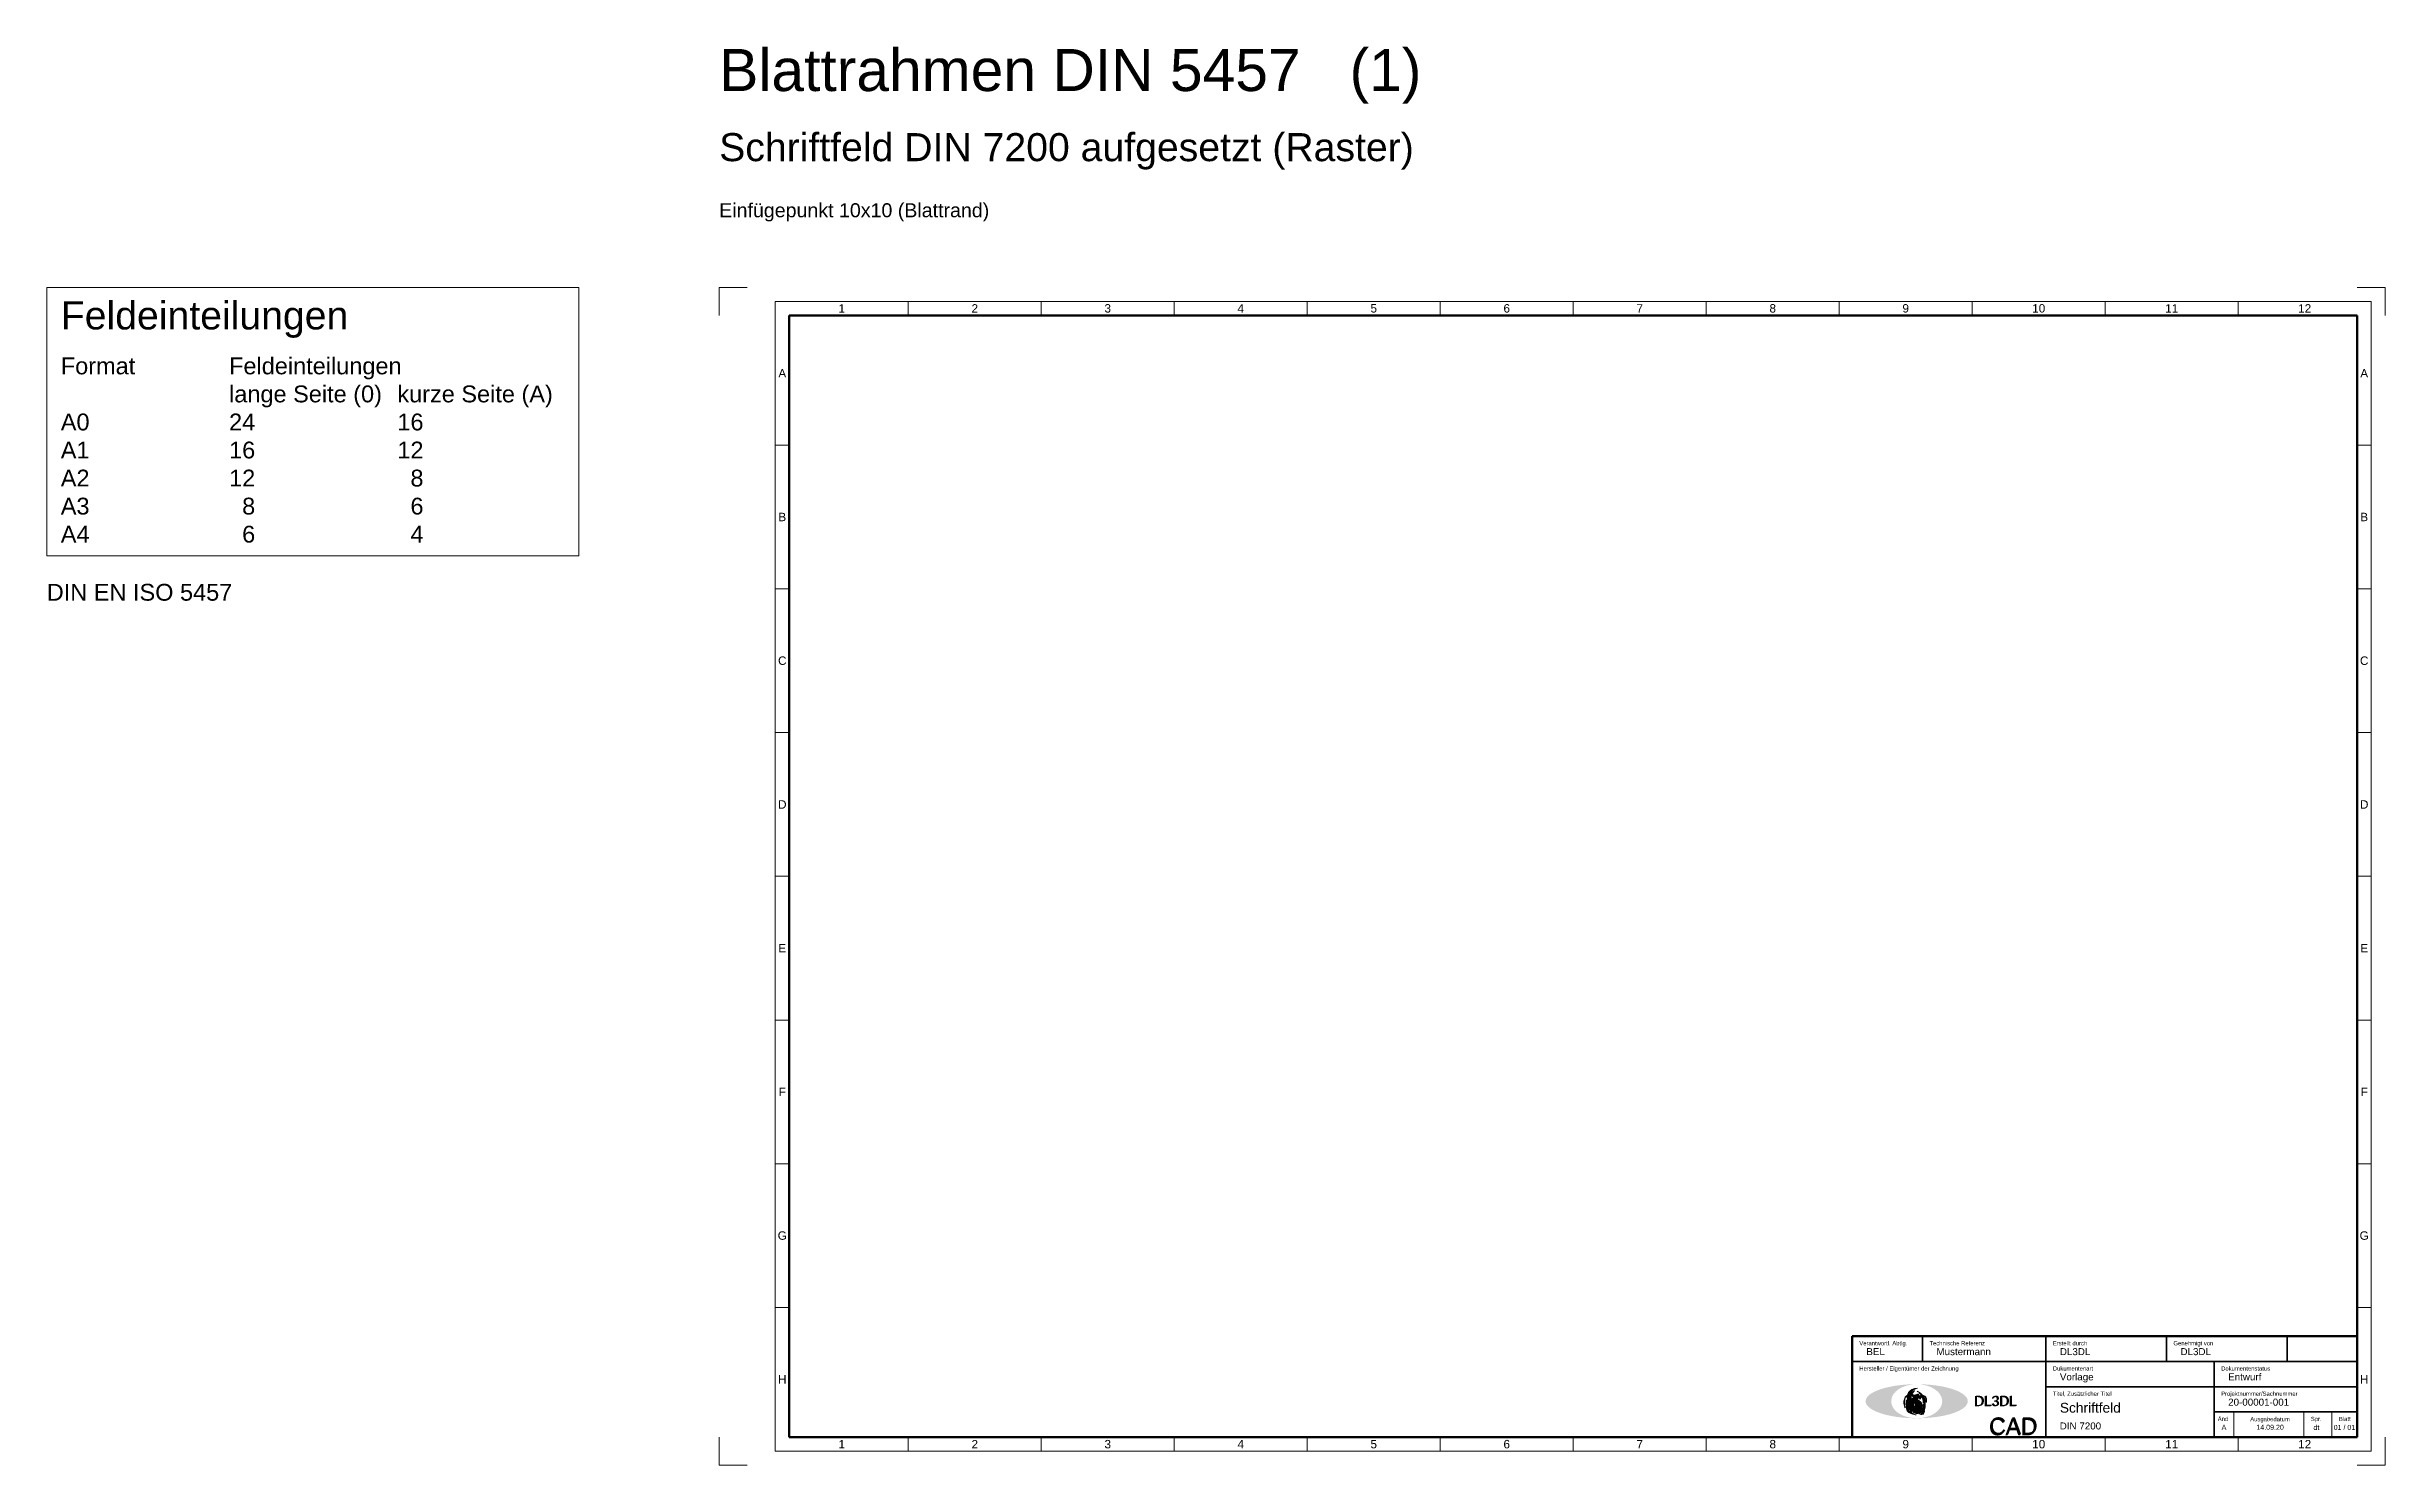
# Model space of a CAD drawing. Header units: millimetres. Extents: x 633 to 4785, y -1154 to 2521.
# Drawn here: x 633 to 1466, y 340 to 846 of the extents above; entities that cross this region are included whole.
import ezdxf
from ezdxf.enums import TextEntityAlignment as Align

# ---------------------------------------------------------------- set-up
doc = ezdxf.new("R2010")
doc.units = ezdxf.units.MM
doc.header["$LTSCALE"] = 5
doc.linetypes.add('AUSGEZOGEN', pattern=[0])
for name, color, linetype, lineweight, true_color in [('_Blattschnitt', 1, 'Continuous', 5, 0xff0000), ('_Legende', 7, 'Continuous', 5, 0x000000), ('_PK_0.18mm', 4, 'Continuous', 18, 0x00ffff), ('_PK_0.35mm', 4, 'Continuous', 35, 0x00ffff), ('_PK_0.70mm', 30, 'Continuous', 70, 0xff7f00), ('_PK_Text_ausgefüllt', 3, 'Continuous', 5, 0x00ff00), ('_PK_Text_Vorgabe', 1, 'Continuous', 5, 0xff0000), ('_Raster_0.18mm', 94, 'Continuous', 18, 0x008000), ('_Raster_1.00mm', 5, 'Continuous', 100, 0x0000ff), ('_Raster_Einteilung', 7, 'Continuous', 18, 0x000000), ('_Raster_txt', 7, 'Continuous', 5, 0x000000), ('pfoenix', 5, 'Continuous', 5, 0x0000ff)]:
    doc.layers.add(name, color=color, linetype=linetype, lineweight=lineweight, true_color=true_color)
for name, color, linetype, true_color in [('Logo', 5, 'Continuous', 0x0000ff), ('Logo Text', 1, 'Continuous', 0xff0000), ('Logo_a', 1, 'Continuous', 0xff0000), ('Logo_b', 30, 'Continuous', 0xff7f00), ('Logo_c', 12, 'Continuous', 0xaa0000)]:
    doc.layers.add(name, color=color, linetype=linetype, true_color=true_color)
doc.styles.add('textstyle1153', font='')
doc.styles.add('textstyle1154', font='')
doc.styles.add('textstyle1155', font='')
doc.styles.add('textstyle1486', font='')
doc.styles.add('textstyle1487', font='')
doc.styles.add('textstyle1488', font='')
doc.styles.add('textstyle1489', font='')
doc.styles.add('textstyle1490', font='')
doc.styles.add('textstyle1491', font='')
doc.styles.add('textstyle1492', font='')
doc.styles.add('textstyle1493', font='')
doc.styles.add('textstyle1494', font='')
doc.styles.add('textstyle1495', font='')
doc.styles.add('textstyle1496', font='')
doc.styles.add('textstyle1497', font='')
doc.styles.add('textstyle1498', font='')
doc.styles.add('textstyle1499', font='')
doc.styles.add('textstyle1500', font='')
doc.styles.add('textstyle1599', font='')
doc.styles.add('textstyle1600', font='')
doc.styles.add('textstyle1601', font='')
doc.styles.add('textstyle1602', font='')
doc.styles.add('textstyle1603', font='')
doc.styles.add('textstyle1604', font='')
doc.styles.add('textstyle1605', font='')
doc.styles.add('textstyle1606', font='')
doc.styles.add('textstyle1607', font='')
doc.styles.add('textstyle1608', font='')
doc.styles.add('textstyle1609', font='')
doc.styles.add('textstyle1610', font='')
doc.styles.add('textstyle1611', font='')
doc.styles.add('textstyle1612', font='')
doc.styles.add('textstyle1613', font='')
doc.styles.add('textstyle1614', font='')
doc.styles.add('textstyle1615', font='')
doc.styles.add('textstyle1616', font='')
doc.styles.add('textstyle1617', font='')
doc.styles.add('textstyle1618', font='')
doc.styles.add('textstyle1619', font='')
doc.styles.add('textstyle1620', font='')
doc.styles.add('textstyle1621', font='')
doc.styles.add('textstyle1622', font='')
doc.styles.add('textstyle1623', font='')
doc.styles.add('textstyle1624', font='')
doc.styles.add('textstyle1625', font='')
doc.styles.add('textstyle1626', font='')
doc.styles.add('textstyle1627', font='')
doc.styles.add('textstyle1628', font='')
doc.styles.add('textstyle1629', font='')
doc.styles.add('textstyle1630', font='')
doc.styles.add('textstyle1631', font='')
doc.styles.add('textstyle1710', font='')
doc.styles.add('textstyle1711', font='')
doc.styles.add('textstyle214', font='')
doc.styles.add('textstyle217', font='')
doc.styles.add('textstyle220', font='')
doc.styles.add('textstyle223', font='')
doc.styles.add('textstyle226', font='')
doc.styles.add('textstyle229', font='')
doc.styles.add('textstyle232', font='')
doc.styles.add('textstyle235', font='')
doc.styles.add('textstyle238', font='')
doc.styles.add('textstyle241', font='')
doc.styles.add('textstyle27', font='')
doc.styles.add('textstyle28', font='')
doc.styles.add('textstyle29', font='')
doc.styles.add('textstyle30', font='')
doc.styles.add('textstyle31', font='')
doc.styles.add('textstyle32', font='')
doc.styles.add('textstyle33', font='')
doc.styles.add('textstyle34', font='')
doc.styles.add('textstyle35', font='')
doc.styles.add('textstyle36', font='')
doc.styles.add('textstyle37', font='')
doc.styles.add('textstyle38', font='')
doc.styles.add('textstyle39', font='')
doc.styles.add('textstyle40', font='')
doc.styles.add('textstyle41', font='')
doc.styles.add('textstyle42', font='')
doc.styles.add('textstyle43', font='')
doc.styles.add('textstyle44', font='')
doc.styles.add('textstyle45', font='')
doc.styles.add('textstyle46', font='')
doc.styles.add('textstyle601', font='')
doc.styles.add('textstyle606', font='')
doc.styles.add('textstyle609', font='')
doc.styles.add('textstyle612', font='')
doc.styles.add('textstyle615', font='')
doc.styles.add('textstyle618', font='')
doc.styles.add('textstyle621', font='')
doc.styles.add('textstyle624', font='')
doc.styles.add('textstyle641', font='')
doc.styles.add('textstyle646', font='')
doc.styles.add('textstyle649', font='')
doc.styles.get('textstyle1153').set_extended_font_data('Arial')
doc.styles.get('textstyle1154').set_extended_font_data('Arial')
doc.styles.get('textstyle1155').set_extended_font_data('Arial')
doc.styles.get('textstyle1486').set_extended_font_data('Arial')
doc.styles.get('textstyle1487').set_extended_font_data('Arial')
doc.styles.get('textstyle1488').set_extended_font_data('Arial')
doc.styles.get('textstyle1489').set_extended_font_data('Arial')
doc.styles.get('textstyle1490').set_extended_font_data('Arial')
doc.styles.get('textstyle1491').set_extended_font_data('Arial')
doc.styles.get('textstyle1492').set_extended_font_data('Arial')
doc.styles.get('textstyle1493').set_extended_font_data('Arial')
doc.styles.get('textstyle1494').set_extended_font_data('Arial')
doc.styles.get('textstyle1495').set_extended_font_data('Arial')
doc.styles.get('textstyle1496').set_extended_font_data('Arial')
doc.styles.get('textstyle1497').set_extended_font_data('Arial')
doc.styles.get('textstyle1498').set_extended_font_data('Arial')
doc.styles.get('textstyle1499').set_extended_font_data('Arial')
doc.styles.get('textstyle1500').set_extended_font_data('Arial')
doc.styles.get('textstyle1599').set_extended_font_data('Arial')
doc.styles.get('textstyle1600').set_extended_font_data('Arial')
doc.styles.get('textstyle1601').set_extended_font_data('Arial')
doc.styles.get('textstyle1602').set_extended_font_data('Arial')
doc.styles.get('textstyle1603').set_extended_font_data('Arial')
doc.styles.get('textstyle1604').set_extended_font_data('Arial')
doc.styles.get('textstyle1605').set_extended_font_data('Arial')
doc.styles.get('textstyle1606').set_extended_font_data('Arial')
doc.styles.get('textstyle1607').set_extended_font_data('Arial')
doc.styles.get('textstyle1608').set_extended_font_data('Arial')
doc.styles.get('textstyle1609').set_extended_font_data('Arial')
doc.styles.get('textstyle1610').set_extended_font_data('Arial')
doc.styles.get('textstyle1611').set_extended_font_data('Arial')
doc.styles.get('textstyle1612').set_extended_font_data('Arial')
doc.styles.get('textstyle1613').set_extended_font_data('Arial')
doc.styles.get('textstyle1614').set_extended_font_data('Arial')
doc.styles.get('textstyle1615').set_extended_font_data('Arial')
doc.styles.get('textstyle1616').set_extended_font_data('Arial')
doc.styles.get('textstyle1617').set_extended_font_data('Arial')
doc.styles.get('textstyle1618').set_extended_font_data('Arial')
doc.styles.get('textstyle1619').set_extended_font_data('Arial')
doc.styles.get('textstyle1620').set_extended_font_data('Arial')
doc.styles.get('textstyle1621').set_extended_font_data('Arial')
doc.styles.get('textstyle1622').set_extended_font_data('Arial')
doc.styles.get('textstyle1623').set_extended_font_data('Arial')
doc.styles.get('textstyle1624').set_extended_font_data('Arial')
doc.styles.get('textstyle1625').set_extended_font_data('Arial')
doc.styles.get('textstyle1626').set_extended_font_data('Arial')
doc.styles.get('textstyle1627').set_extended_font_data('Arial')
doc.styles.get('textstyle1628').set_extended_font_data('Arial')
doc.styles.get('textstyle1629').set_extended_font_data('Arial')
doc.styles.get('textstyle1630').set_extended_font_data('Arial')
doc.styles.get('textstyle1631').set_extended_font_data('Arial')
doc.styles.get('textstyle1710').set_extended_font_data('Arial')
doc.styles.get('textstyle1711').set_extended_font_data('Arial')
doc.styles.get('textstyle214').set_extended_font_data('Arial')
doc.styles.get('textstyle217').set_extended_font_data('Arial')
doc.styles.get('textstyle220').set_extended_font_data('Arial')
doc.styles.get('textstyle223').set_extended_font_data('Arial')
doc.styles.get('textstyle226').set_extended_font_data('Arial')
doc.styles.get('textstyle229').set_extended_font_data('Arial')
doc.styles.get('textstyle232').set_extended_font_data('Arial')
doc.styles.get('textstyle235').set_extended_font_data('Arial')
doc.styles.get('textstyle238').set_extended_font_data('Arial')
doc.styles.get('textstyle241').set_extended_font_data('Arial')
doc.styles.get('textstyle27').set_extended_font_data('Arial')
doc.styles.get('textstyle28').set_extended_font_data('Arial')
doc.styles.get('textstyle29').set_extended_font_data('Arial')
doc.styles.get('textstyle30').set_extended_font_data('Arial')
doc.styles.get('textstyle31').set_extended_font_data('Arial')
doc.styles.get('textstyle32').set_extended_font_data('Arial')
doc.styles.get('textstyle33').set_extended_font_data('Arial')
doc.styles.get('textstyle34').set_extended_font_data('Arial')
doc.styles.get('textstyle35').set_extended_font_data('Arial')
doc.styles.get('textstyle36').set_extended_font_data('Arial')
doc.styles.get('textstyle37').set_extended_font_data('Arial')
doc.styles.get('textstyle38').set_extended_font_data('Arial')
doc.styles.get('textstyle39').set_extended_font_data('Arial')
doc.styles.get('textstyle40').set_extended_font_data('Arial')
doc.styles.get('textstyle41').set_extended_font_data('Arial')
doc.styles.get('textstyle42').set_extended_font_data('Arial')
doc.styles.get('textstyle43').set_extended_font_data('URW Chancery L')
doc.styles.get('textstyle44').set_extended_font_data('URW Chancery L')
doc.styles.get('textstyle45').set_extended_font_data('URW Chancery L')
doc.styles.get('textstyle46').set_extended_font_data('URW Chancery L')
doc.styles.get('textstyle601').set_extended_font_data('Arial')
doc.styles.get('textstyle606').set_extended_font_data('Arial')
doc.styles.get('textstyle609').set_extended_font_data('Arial')
doc.styles.get('textstyle612').set_extended_font_data('Arial')
doc.styles.get('textstyle615').set_extended_font_data('Arial')
doc.styles.get('textstyle618').set_extended_font_data('Arial')
doc.styles.get('textstyle621').set_extended_font_data('Arial')
doc.styles.get('textstyle624').set_extended_font_data('Arial')
doc.styles.get('textstyle641').set_extended_font_data('Arial')
doc.styles.get('textstyle646').set_extended_font_data('Arial')
doc.styles.get('textstyle649').set_extended_font_data('Arial')

msp = doc.modelspace()

# ---------------------------------------------------------------- texts
at = {"layer": '_Legende', "attachment_point": 1}
for s, insert, char_height, style in [('Blattrahmen DIN 5457   (1)', (872.38, 845.29), 15, 'textstyle1155'), ('Schriftfeld DIN 7200 aufgesetzt (Raster)', (872.38, 815.29), 10, 'textstyle1153'), ('Einfügepunkt 10x10 (Blattrand)', (872.38, 790.29), 5, 'textstyle1154'), ('Feldeinteilungen', (637.64, 755.29), 10, 'textstyle601'), ('Format', (637.64, 735.29), 6, 'textstyle606'), ('Feldeinteilungen', (697.64, 735.29), 6, 'textstyle612'), ('lange Seite (0)', (697.64, 725.29), 6, 'textstyle646'), ('kurze Seite (A)', (757.64, 725.29), 6, 'textstyle649'), ('A0', (637.64, 715.29), 6, 'textstyle609'), ('24', (697.64, 715.29), 6, 'textstyle214'), ('16', (757.64, 715.29), 6, 'textstyle217'), ('A1', (637.64, 705.29), 6, 'textstyle615'), ('16', (697.64, 705.29), 6, 'textstyle220'), ('12', (757.64, 705.29), 6, 'textstyle223'), ('A3', (637.64, 685.29), 6, 'textstyle621'), ('  8', (697.64, 685.29), 6, 'textstyle232'), ('  6', (757.64, 685.29), 6, 'textstyle235'), ('  6', (697.64, 675.29), 6, 'textstyle238'), ('A4', (637.64, 675.29), 6, 'textstyle624'), ('  4', (757.64, 675.29), 6, 'textstyle241'), ('DIN EN ISO 5457', (632.64, 654.57), 6, 'textstyle641')]:
    msp.add_mtext(s, dxfattribs=dict(at, insert=insert, char_height=char_height, style=style))
at = {"layer": '_Legende', "color": 1, "true_color": 0xff0000, "char_height": 6, "attachment_point": 1}
for s, insert, style in [('A2', (637.64, 695.29), 'textstyle618'), ('12', (697.64, 695.29), 'textstyle226'), ('  8', (757.64, 695.29), 'textstyle229')]:
    msp.add_mtext(s, dxfattribs=dict(at, insert=insert, style=style))
at = {"layer": '_PK_Text_ausgefüllt', "linetype": 'AUSGEZOGEN', "lineweight": 5}
for s, height, style, p in [('BEL', 2.5, 'textstyle39', (1281.38, 380.79)), ('Mustermann', 2.5, 'textstyle40', (1306.38, 380.79)), ('DL3DL', 2.5, 'textstyle37', (1350.38, 380.79)), ('DL3DL', 2.5, 'textstyle38', (1393.38, 380.79)), ('Vorlage', 2.5, 'textstyle42', (1350.38, 371.79)), ('Entwurf', 2.5, 'textstyle41', (1410.38, 371.79)), ('Schriftfeld', 3.5, 'textstyle35', (1350.38, 360.79)), ('20-00001-001', 2.5, 'textstyle34', (1410.38, 362.79)), ('DIN 7200', 2.5, 'textstyle36', (1350.34, 354.29))]:
    msp.add_text(s, height=height, dxfattribs=dict(at, style=style)).set_placement(p, align=Align.MIDDLE_LEFT)
for s, style, p in [('A', 'textstyle33', (1408.89, 353.8)), ('14.09.20', 'textstyle32', (1425.34, 353.83)), ('dt', 'textstyle31', (1441.84, 353.77)), ('01 / 01', 'textstyle30', (1451.84, 353.77))]:
    msp.add_text(s, height=1.8, dxfattribs=dict(at, style=style)).set_placement(p, align=Align.MIDDLE_CENTER)
at = {"layer": '_PK_Text_Vorgabe', "linetype": 'AUSGEZOGEN', "lineweight": 5}
for s, style, p in [('Verantwortl. Abtlg.', 'textstyle29', (1278.88, 383.79)), ('Technische Referenz', 'textstyle28', (1303.88, 383.79)), ('Erstellt durch', 'textstyle27', (1347.88, 383.79)), ('Genehmigt von', 'textstyle1606', (1390.88, 383.79)), ('Hersteller / Eigentümer der Zeichnung', 'textstyle1607', (1278.88, 374.79)), ('Dukumentenart', 'textstyle1608', (1347.88, 374.79)), ('Dokumentenstatus', 'textstyle1605', (1407.88, 374.79)), ('Titel, Zusätzlicher Titel', 'textstyle1604', (1347.88, 365.79)), ('Projektnummer/Sachnummer', 'textstyle1603', (1407.88, 365.79)), ('Änd', 'textstyle1602', (1406.67, 356.8)), ('Ausgabedatum', 'textstyle1601', (1418.26, 356.72)), ('Spr.', 'textstyle1600', (1439.88, 356.79)), ('Blatt', 'textstyle1599', (1449.88, 356.79))]:
    msp.add_text(s, height=1.5, dxfattribs=dict(at, style=style)).set_placement(p, align=Align.MIDDLE_LEFT)
at = {"layer": '_Raster_txt', "char_height": 3, "attachment_point": 5}
for s, insert, style in [('1', (916.09, 752.79), 'textstyle1620'), ('2', (963.51, 752.79), 'textstyle1621'), ('3', (1010.92, 752.79), 'textstyle1622'), ('4', (1058.34, 752.79), 'textstyle1623'), ('5', (1105.76, 752.79), 'textstyle1624'), ('6', (1153.17, 752.79), 'textstyle1625'), ('7', (1200.59, 752.79), 'textstyle1626'), ('8', (1248.01, 752.79), 'textstyle1627'), ('9', (1295.42, 752.79), 'textstyle1628'), ('10', (1342.84, 752.79), 'textstyle1629'), ('11', (1390.26, 752.79), 'textstyle1630'), ('12', (1437.67, 752.79), 'textstyle1631'), ('A', (894.88, 729.66), 'textstyle1492'), ('A', (1458.88, 729.66), 'textstyle1500'), ('B', (894.88, 678.41), 'textstyle1491'), ('B', (1458.88, 678.41), 'textstyle1499'), ('C', (894.88, 627.16), 'textstyle1490'), ('C', (1458.88, 627.16), 'textstyle1498'), ('D', (894.88, 575.91), 'textstyle1489'), ('D', (1458.88, 575.91), 'textstyle1497'), ('E', (894.88, 524.66), 'textstyle1488'), ('E', (1458.88, 524.66), 'textstyle1496'), ('F', (894.88, 473.41), 'textstyle1487'), ('F', (1458.88, 473.41), 'textstyle1495'), ('G', (894.88, 422.16), 'textstyle1486'), ('G', (1458.88, 422.16), 'textstyle1494'), ('H', (894.88, 370.91), 'textstyle1711'), ('H', (1458.88, 370.91), 'textstyle1493'), ('1', (916.09, 347.79), 'textstyle1710'), ('2', (963.51, 347.79), 'textstyle1609'), ('3', (1010.92, 347.79), 'textstyle1610'), ('4', (1058.34, 347.79), 'textstyle1611'), ('5', (1105.76, 347.79), 'textstyle1612'), ('6', (1153.17, 347.79), 'textstyle1613'), ('7', (1200.59, 347.79), 'textstyle1614'), ('8', (1248.01, 347.79), 'textstyle1615'), ('9', (1295.42, 347.79), 'textstyle1616'), ('10', (1342.84, 347.79), 'textstyle1617'), ('11', (1390.26, 347.79), 'textstyle1618'), ('12', (1437.67, 347.79), 'textstyle1619')]:
    msp.add_mtext(s, dxfattribs=dict(at, insert=insert, style=style))
at = {"layer": 'Logo', "attachment_point": 5}
for s, insert, char_height, style in [('DL3DL\\P', (1327.25, 363.11), 3.641, 'textstyle45'), ('CAD\\P', (1333.63, 353.95), 6.069, 'textstyle43')]:
    msp.add_mtext(s, dxfattribs=dict(at, insert=insert, char_height=char_height, style=style))
at = {"layer": 'Logo Text', "attachment_point": 5}
for s, insert, char_height, style in [('DL3DL\\P', (1327.61, 363.22), 3.641, 'textstyle46'), ('CAD\\P', (1333.91, 354.28), 6.069, 'textstyle44')]:
    msp.add_mtext(s, dxfattribs=dict(at, insert=insert, char_height=char_height, style=style))

# ---------------------------------------------------------------- hatches: boundary and pattern name
at = {"layer": 'Logo_a'}
h = msp.add_hatch(color=256, dxfattribs=at)
edge = h.paths.add_edge_path()
edge.add_ellipse((1299.34, 363.11), major_axis=(15.17, 0), ratio=0.4, start_angle=0, end_angle=360)
edge = h.paths.add_edge_path()
edge.add_ellipse((1299.34, 363.11), major_axis=(12.14, 0), ratio=0.5, start_angle=0, end_angle=360)
at = {"layer": 'Logo_b'}
h = msp.add_hatch(color=256, dxfattribs=at)
edge = h.paths.add_edge_path()
edge.add_ellipse((1299.34, 363.11), major_axis=(12.14, 0), ratio=0.5, start_angle=0, end_angle=360)
edge = h.paths.add_edge_path()
edge.add_ellipse((1299.34, 363.11), major_axis=(9.1, 0), ratio=0.666667, start_angle=0, end_angle=360)
at = {"layer": 'Logo_c'}
h = msp.add_hatch(color=256, dxfattribs=at)
edge = h.paths.add_edge_path()
edge.add_ellipse((1299.34, 363.11), major_axis=(15.17, 0), ratio=0.4, start_angle=0, end_angle=360)
edge = h.paths.add_edge_path()
edge.add_ellipse((1299.34, 363.11), major_axis=(18.21, 0), ratio=0.333333, start_angle=0, end_angle=360)
at = {"layer": 'pfoenix'}
h = msp.add_hatch(color=256, dxfattribs=at)
edge = h.paths.add_edge_path()
edge.add_spline(control_points=[(1298.07, 362.31), (1298.49, 362.05), (1298.19, 361.55), (1298.19, 361.55), (1298.19, 361.55), (1298.3, 361.3), (1298.96, 361.29), (1298.86, 361.9), (1298.73, 362.31), (1298.19, 362.86), (1297.75, 363.22), (1297.59, 363.71), (1297.91, 364.22), (1298.44, 364.56), (1298.53, 364.7), (1298.46, 364.88), (1298.16, 364.87), (1297.89, 364.8), (1297.67, 364.92), (1297.72, 365.29), (1298.07, 365.47), (1298.08, 365.48), (1298.08, 365.47), (1297.98, 365.31), (1297.83, 365.19), (1297.96, 365.08), (1298.36, 365.19), (1298.83, 365.45), (1299.68, 365.63), (1299.99, 365.59), (1300.03, 365.51), (1300.07, 365.24), (1299.97, 365.01), (1300.39, 365.06), (1300.68, 364.93), (1300.92, 364.68), (1300.86, 364.28), (1300.58, 363.93), (1300.47, 363.84), (1300.47, 363.84), (1300.44, 364.05), (1300.37, 364.27), (1300.12, 364.32), (1299.78, 364.26), (1299.62, 363.93), (1299.64, 363.51), (1299.95, 363.38), (1300.57, 363.17), (1300.86, 362.79)], knot_values=[0, 0, 0, 0, 1, 2, 3, 4, 5, 6, 7, 8, 9, 10, 11, 12, 13, 14, 15, 16, 17, 18, 19, 20, 21, 22, 23, 24, 25, 26, 27, 28, 29, 30, 31, 32, 33, 34, 35, 36, 37, 38, 39, 40, 41, 42, 43, 44, 45, 46, 46, 46, 46], degree=3, periodic=0)
edge.add_spline(control_points=[(1300.86, 362.79), (1301.14, 362.3), (1301.34, 361.61), (1301.23, 360.95), (1300.99, 360.35), (1300.77, 359.98), (1300.77, 359.98), (1301.49, 360.42), (1301.69, 361.16), (1301.68, 361.72), (1301.61, 361.88), (1301.82, 361.5), (1301.85, 360.83), (1301.71, 360.41), (1301.13, 359.33), (1300.52, 358.93), (1299.83, 358.74), (1299, 358.73), (1298.48, 358.99), (1298.48, 358.99), (1298.48, 358.99)], knot_values=[0, 0, 0, 0, 1, 2, 3, 4, 5, 6, 7, 8, 9, 10, 11, 12, 13, 14, 15, 16, 17, 18, 18, 18, 18], degree=3, periodic=0)
edge.add_spline(control_points=[(1298.48, 358.99), (1298.48, 358.99), (1298.42, 358.95), (1294.36, 363.61), (1298.56, 366.97)], knot_values=[0, 0, 0, 0, 1, 2, 2, 2, 2], degree=3, periodic=0)
edge.add_spline(control_points=[(1298.56, 366.97), (1296.72, 364.57), (1298.07, 362.31), (1298.07, 362.31), (1298.07, 362.31), (1298.07, 362.31), (1298.07, 362.31)], knot_values=[0, 0, 0, 0, 1, 2, 3, 4, 4, 4, 4], degree=3, periodic=0)
h = msp.add_hatch(color=256, dxfattribs=at)
edge = h.paths.add_edge_path()
edge.add_spline(control_points=[(1297.94, 367.04), (1295.86, 362.99), (1297.8, 358.77), (1297.79, 358.75), (1297.79, 358.75), (1294.78, 363.05), (1297.94, 367.04), (1297.94, 367.04), (1297.94, 367.04)], knot_values=[0, 0, 0, 0, 1, 2, 3, 4, 5, 6, 6, 6, 6], degree=3, periodic=0)
h = msp.add_hatch(color=256, dxfattribs=at)
edge = h.paths.add_edge_path()
edge.add_spline(control_points=[(1299.64, 367.8), (1296.85, 367.12), (1295.83, 364.45), (1295.83, 364.45)], knot_values=[0, 0, 0, 0, 1, 1, 1, 1], degree=3, periodic=0)
edge.add_spline(control_points=[(1295.83, 364.45), (1295.86, 364.65), (1296.24, 367.79), (1299.64, 367.8)], knot_values=[0, 0, 0, 0, 1, 1, 1, 1], degree=3, periodic=0)
h = msp.add_hatch(color=256, dxfattribs=at)
edge = h.paths.add_edge_path()
edge.add_spline(control_points=[(1295.79, 365.21), (1294.11, 363.61), (1294.92, 360.93), (1295.28, 360.75)], knot_values=[0, 0, 0, 0, 1, 1, 1, 1], degree=3, periodic=0)
edge.add_spline(control_points=[(1295.28, 360.75), (1295.17, 360.84), (1294.36, 363.53), (1295.79, 365.21)], knot_values=[0, 0, 0, 0, 1, 1, 1, 1], degree=3, periodic=0)
h = msp.add_hatch(color=256, dxfattribs=at)
edge = h.paths.add_edge_path()
edge.add_spline(control_points=[(1295.59, 363.53), (1295.69, 359.56), (1299.15, 358.19), (1299.15, 358.19), (1299.15, 358.19), (1295.27, 359.15), (1295.62, 363.48), (1295.62, 363.48), (1295.59, 363.53)], knot_values=[0, 0, 0, 0, 1, 2, 3, 4, 5, 6, 6, 6, 6], degree=3, periodic=0)
h = msp.add_hatch(color=256, dxfattribs=at)
edge = h.paths.add_edge_path()
edge.add_spline(control_points=[(1301.49, 363.82), (1301.55, 363.48), (1301.59, 363.21), (1301.62, 362.79), (1301.63, 362.46), (1301.62, 362.46), (1301.62, 362.46), (1301.77, 362.91), (1301.77, 363.43), (1301.66, 364.37), (1301.36, 365.23), (1301.11, 365.65), (1300.4, 366.23), (1299.45, 366.65), (1299.45, 366.65), (1299.45, 366.65)], knot_values=[0, 0, 0, 0, 1, 2, 3, 4, 5, 6, 7, 8, 9, 10, 11, 12, 13, 13, 13, 13], degree=3, periodic=0)
edge.add_spline(control_points=[(1299.45, 366.65), (1300.02, 366.36), (1300.34, 366.03), (1300.68, 365.6), (1301.02, 365.15), (1301.35, 364.43), (1301.49, 363.82)], knot_values=[0, 0, 0, 0, 1, 2, 3, 4, 4, 4, 4], degree=3, periodic=0)
h = msp.add_hatch(color=256, dxfattribs=at)
edge = h.paths.add_edge_path()
edge.add_spline(control_points=[(1300.25, 358.56), (1300.62, 358.41), (1301.25, 358.4), (1301.59, 358.49), (1301.9, 358.84), (1302.09, 359.31), (1302.12, 359.67), (1302.15, 359.83), (1302.15, 359.83), (1302.15, 359.83), (1302.03, 359.51), (1301.93, 359.4), (1301.68, 359.09), (1301.41, 358.91), (1301.15, 358.8), (1300.76, 358.68), (1300.38, 358.65), (1300.25, 358.65), (1300.11, 358.66), (1300.11, 358.65), (1300.11, 358.65), (1300.19, 358.59), (1300.25, 358.56), (1300.25, 358.56), (1300.25, 358.56)], knot_values=[0, 0, 0, 0, 1, 2, 3, 4, 5, 6, 7, 8, 9, 10, 11, 12, 13, 14, 15, 16, 17, 18, 19, 20, 21, 22, 22, 22, 22], degree=3, periodic=0)
h = msp.add_hatch(color=256, dxfattribs=at)
edge = h.paths.add_edge_path()
edge.add_spline(control_points=[(1302.4, 361.56), (1302.37, 361.03), (1302.21, 360.31), (1301.98, 359.91), (1301.48, 359.44), (1301.2, 359.17), (1301.19, 359.17), (1301.4, 359.53), (1301.68, 359.98), (1301.84, 360.41), (1301.85, 360.83), (1301.66, 361.79)], knot_values=[0, 0, 0, 0, 1, 2, 3, 4, 5, 6, 7, 8, 9, 9, 9, 9], degree=3, periodic=0)
edge.add_spline(control_points=[(1301.66, 361.79), (1301.93, 361.93), (1301.98, 362.22), (1302.01, 363.11), (1301.96, 363.9), (1301.94, 364.33), (1301.67, 365.19), (1301.5, 365.3), (1301.98, 364.69), (1302.13, 364.27), (1302.3, 363.68), (1302.38, 363.1), (1302.42, 362.3), (1302.4, 361.56)], knot_values=[0, 0, 0, 0, 1, 2, 3, 4, 5, 6, 7, 8, 9, 10, 11, 11, 11, 11], degree=3, periodic=0)
h = msp.add_hatch(color=256, dxfattribs=at)
edge = h.paths.add_edge_path()
edge.add_spline(control_points=[(1302.77, 362.77), (1302.76, 363.33), (1302.69, 363.69), (1302.6, 364.11), (1302.43, 364.45), (1302.06, 364.98), (1302.06, 364.98), (1302.06, 364.98)], knot_values=[0, 0, 0, 0, 1, 2, 3, 4, 5, 5, 5, 5], degree=3, periodic=0)
edge.add_spline(control_points=[(1302.06, 364.98), (1302.94, 364.55), (1302.77, 362.77), (1302.77, 362.77), (1302.77, 362.77)], knot_values=[0, 0, 0, 0, 1, 2, 2, 2, 2], degree=3, periodic=0)

# ---------------------------------------------------------------- linework, layer by layer
at = {"layer": '_Blattschnitt'}
for p, q in [((872.38, 760.29), (882.38, 760.29)), ((872.38, 760.29), (872.38, 750.29)), ((1466.38, 760.29), (1456.38, 760.29)), ((1466.38, 760.29), (1466.38, 750.29)), ((872.38, 340.29), (872.38, 350.29)), ((1466.38, 340.29), (1466.38, 350.29)), ((872.38, 340.29), (882.38, 340.29)), ((1466.38, 340.29), (1456.38, 340.29))]:
    msp.add_line(p, q, dxfattribs=at)
at = {"layer": '_Legende'}
for p, q in [((637.64, 760.29), (632.64, 760.29)), ((632.64, 760.29), (822.38, 760.29)), ((632.64, 664.57), (632.64, 760.29)), ((822.38, 760.29), (822.38, 664.57)), ((822.38, 664.57), (632.64, 664.57))]:
    msp.add_line(p, q, dxfattribs=at)
at = {"layer": '_PK_0.18mm', "linetype": 'AUSGEZOGEN', "lineweight": 18}
for p, q in [((1412.38, 350.29), (1412.38, 359.29)), ((1437.38, 350.29), (1437.38, 359.29)), ((1447.38, 350.29), (1447.38, 359.29))]:
    msp.add_line(p, q, dxfattribs=at)
at = {"layer": '_PK_0.35mm', "linetype": 'AUSGEZOGEN'}
for p, q in [((1301.38, 377.29), (1301.38, 386.29)), ((1345.38, 350.29), (1345.38, 386.29)), ((1388.38, 377.29), (1388.38, 386.29)), ((1431.38, 377.29), (1431.38, 386.29)), ((1276.38, 377.29), (1456.38, 377.29)), ((1405.38, 350.29), (1405.38, 377.29)), ((1345.38, 368.29), (1456.38, 368.29)), ((1405.38, 359.29), (1456.38, 359.29))]:
    msp.add_line(p, q, dxfattribs=at)
at = {"layer": '_PK_0.70mm', "linetype": 'AUSGEZOGEN', "lineweight": 70}
for p, q in [((1276.38, 386.29), (1456.38, 386.29)), ((1276.38, 350.29), (1276.38, 386.29)), ((1456.38, 350.29), (1456.38, 386.29)), ((1276.38, 350.29), (1456.38, 350.29))]:
    msp.add_line(p, q, dxfattribs=at)
at = {"layer": '_Raster_0.18mm'}
for p, q in [((1461.38, 755.29), (892.38, 755.29)), ((892.38, 755.29), (892.38, 345.29)), ((1461.38, 345.29), (1461.38, 755.29)), ((892.38, 345.29), (1461.38, 345.29))]:
    msp.add_line(p, q, dxfattribs=at)
at = {"layer": '_Raster_1.00mm'}
for p, q in [((1456.38, 750.29), (897.38, 750.29)), ((897.38, 750.29), (897.38, 350.29)), ((1456.38, 386.29), (1456.38, 750.29)), ((897.38, 350.29), (1276.38, 350.29))]:
    msp.add_line(p, q, dxfattribs=at)
at = {"layer": '_Raster_Einteilung'}
for p, q in [((939.8, 755.29), (939.8, 750.29)), ((987.22, 755.29), (987.22, 750.29)), ((1034.63, 755.29), (1034.63, 750.29)), ((1082.05, 755.29), (1082.05, 750.29)), ((1129.47, 755.29), (1129.47, 750.29)), ((1176.88, 755.29), (1176.88, 750.29)), ((1224.3, 755.29), (1224.3, 750.29)), ((1271.72, 755.29), (1271.72, 750.29)), ((1319.13, 755.29), (1319.13, 750.29)), ((1366.55, 755.29), (1366.55, 750.29)), ((1413.97, 755.29), (1413.97, 750.29)), ((892.38, 704.04), (897.38, 704.04)), ((1456.38, 704.04), (1461.38, 704.04)), ((892.38, 652.79), (897.38, 652.79)), ((1456.38, 652.79), (1461.38, 652.79)), ((892.38, 601.54), (897.38, 601.54)), ((1456.38, 601.54), (1461.38, 601.54)), ((892.38, 550.29), (897.38, 550.29)), ((1456.38, 550.29), (1461.38, 550.29)), ((892.38, 499.04), (897.38, 499.04)), ((1456.38, 499.04), (1461.38, 499.04)), ((892.38, 447.79), (897.38, 447.79)), ((1456.38, 447.79), (1461.38, 447.79)), ((892.38, 396.54), (897.38, 396.54)), ((1456.38, 396.54), (1461.38, 396.54)), ((939.8, 350.29), (939.8, 345.29)), ((987.22, 350.29), (987.22, 345.29)), ((1034.63, 350.29), (1034.63, 345.29)), ((1082.05, 350.29), (1082.05, 345.29)), ((1129.47, 350.29), (1129.47, 345.29)), ((1176.88, 350.29), (1176.88, 345.29)), ((1224.3, 350.29), (1224.3, 345.29)), ((1271.72, 350.29), (1271.72, 345.29)), ((1319.13, 350.29), (1319.13, 345.29)), ((1366.55, 350.29), (1366.55, 345.29)), ((1413.97, 350.29), (1413.97, 345.29))]:
    msp.add_line(p, q, dxfattribs=at)
at = {"layer": 'pfoenix'}
for points in [[(1298.56, 366.97), (1294.36, 363.61), (1298.42, 358.95), (1298.48, 358.99), (1298.48, 358.99)], [(1297.94, 367.04), (1295.86, 362.99), (1297.8, 358.77), (1297.79, 358.75), (1297.79, 358.75), (1294.78, 363.05), (1297.94, 367.04), (1297.94, 367.04), (1297.94, 367.04)], [(1299.64, 367.8), (1296.24, 367.79), (1295.86, 364.65), (1295.83, 364.45)], [(1299.64, 367.8), (1296.85, 367.12), (1295.83, 364.45), (1295.83, 364.45)], [(1298.56, 366.97), (1296.72, 364.57), (1298.07, 362.31), (1298.07, 362.31), (1298.07, 362.31), (1298.07, 362.31), (1298.07, 362.31)], [(1295.79, 365.21), (1294.11, 363.61), (1294.92, 360.93), (1295.28, 360.75)], [(1295.79, 365.21), (1294.36, 363.53), (1295.17, 360.84), (1295.28, 360.75)], [(1295.59, 363.53), (1295.69, 359.56), (1299.15, 358.19), (1299.15, 358.19), (1299.15, 358.19), (1295.27, 359.15), (1295.62, 363.48), (1295.62, 363.48), (1295.59, 363.53)], [(1298.07, 362.31), (1298.49, 362.05), (1298.19, 361.55), (1298.19, 361.55), (1298.19, 361.55), (1298.3, 361.3), (1298.96, 361.29), (1298.86, 361.9), (1298.73, 362.31), (1298.19, 362.86), (1297.75, 363.22), (1297.59, 363.71), (1297.91, 364.22), (1298.44, 364.56), (1298.53, 364.7), (1298.46, 364.88), (1298.16, 364.87), (1297.89, 364.8), (1297.67, 364.92), (1297.72, 365.29), (1298.07, 365.47), (1298.08, 365.48), (1298.08, 365.47), (1297.98, 365.31), (1297.83, 365.19), (1297.96, 365.08), (1298.36, 365.19), (1298.83, 365.45), (1299.68, 365.63), (1299.99, 365.59), (1300.03, 365.51), (1300.07, 365.24), (1299.97, 365.01), (1300.39, 365.06), (1300.68, 364.93), (1300.92, 364.68), (1300.86, 364.28), (1300.58, 363.93), (1300.47, 363.84), (1300.47, 363.84), (1300.44, 364.05), (1300.37, 364.27), (1300.12, 364.32), (1299.78, 364.26), (1299.62, 363.93), (1299.64, 363.51), (1299.95, 363.38), (1300.57, 363.17), (1300.86, 362.79)], [(1300.86, 362.79), (1301.14, 362.3), (1301.34, 361.61), (1301.23, 360.95), (1300.99, 360.35), (1300.77, 359.98), (1300.77, 359.98), (1301.49, 360.42), (1301.69, 361.16), (1301.68, 361.72), (1301.61, 361.88), (1301.82, 361.5), (1301.85, 360.83), (1301.71, 360.41), (1301.13, 359.33), (1300.52, 358.93), (1299.83, 358.74), (1299, 358.73), (1298.48, 358.99), (1298.48, 358.99), (1298.48, 358.99)], [(1299.45, 366.65), (1300.02, 366.36), (1300.34, 366.03), (1300.68, 365.6), (1301.02, 365.15), (1301.35, 364.43), (1301.49, 363.82)], [(1301.49, 363.82), (1301.55, 363.48), (1301.59, 363.21), (1301.62, 362.79), (1301.63, 362.46), (1301.62, 362.46), (1301.62, 362.46), (1301.77, 362.91), (1301.77, 363.43), (1301.66, 364.37), (1301.36, 365.23), (1301.11, 365.65), (1300.4, 366.23), (1299.45, 366.65), (1299.45, 366.65), (1299.45, 366.65)], [(1300.25, 358.56), (1300.62, 358.41), (1301.25, 358.4), (1301.59, 358.49), (1301.9, 358.84), (1302.09, 359.31), (1302.12, 359.67), (1302.15, 359.83), (1302.15, 359.83), (1302.15, 359.83), (1302.03, 359.51), (1301.93, 359.4), (1301.68, 359.09), (1301.41, 358.91), (1301.15, 358.8), (1300.76, 358.68), (1300.38, 358.65), (1300.25, 358.65), (1300.11, 358.66), (1300.11, 358.65), (1300.11, 358.65), (1300.19, 358.59), (1300.25, 358.56), (1300.25, 358.56), (1300.25, 358.56)], [(1302.4, 361.56), (1302.37, 361.03), (1302.21, 360.31), (1301.98, 359.91), (1301.48, 359.44), (1301.2, 359.17), (1301.19, 359.17), (1301.4, 359.53), (1301.68, 359.98), (1301.84, 360.41), (1301.85, 360.83), (1301.66, 361.79)], [(1301.66, 361.79), (1301.93, 361.93), (1301.98, 362.22), (1302.01, 363.11), (1301.96, 363.9), (1301.94, 364.33), (1301.67, 365.19), (1301.5, 365.3), (1301.98, 364.69), (1302.13, 364.27), (1302.3, 363.68), (1302.38, 363.1), (1302.42, 362.3), (1302.4, 361.56)], [(1302.06, 364.98), (1302.94, 364.55), (1302.77, 362.77), (1302.77, 362.77), (1302.77, 362.77)], [(1302.77, 362.77), (1302.76, 363.33), (1302.69, 363.69), (1302.6, 364.11), (1302.43, 364.45), (1302.06, 364.98), (1302.06, 364.98), (1302.06, 364.98)]]:
    msp.add_open_spline(points, degree=3, dxfattribs=at)

msp.set_redraw_order([(e.dxf.handle, doc.entitydb.next_handle()) for e in msp.query("TEXT MTEXT ATTDEF DIMENSION ARC_DIMENSION")])  # texts and dimensions are drawn at this point

doc.saveas('drawing.dxf')
